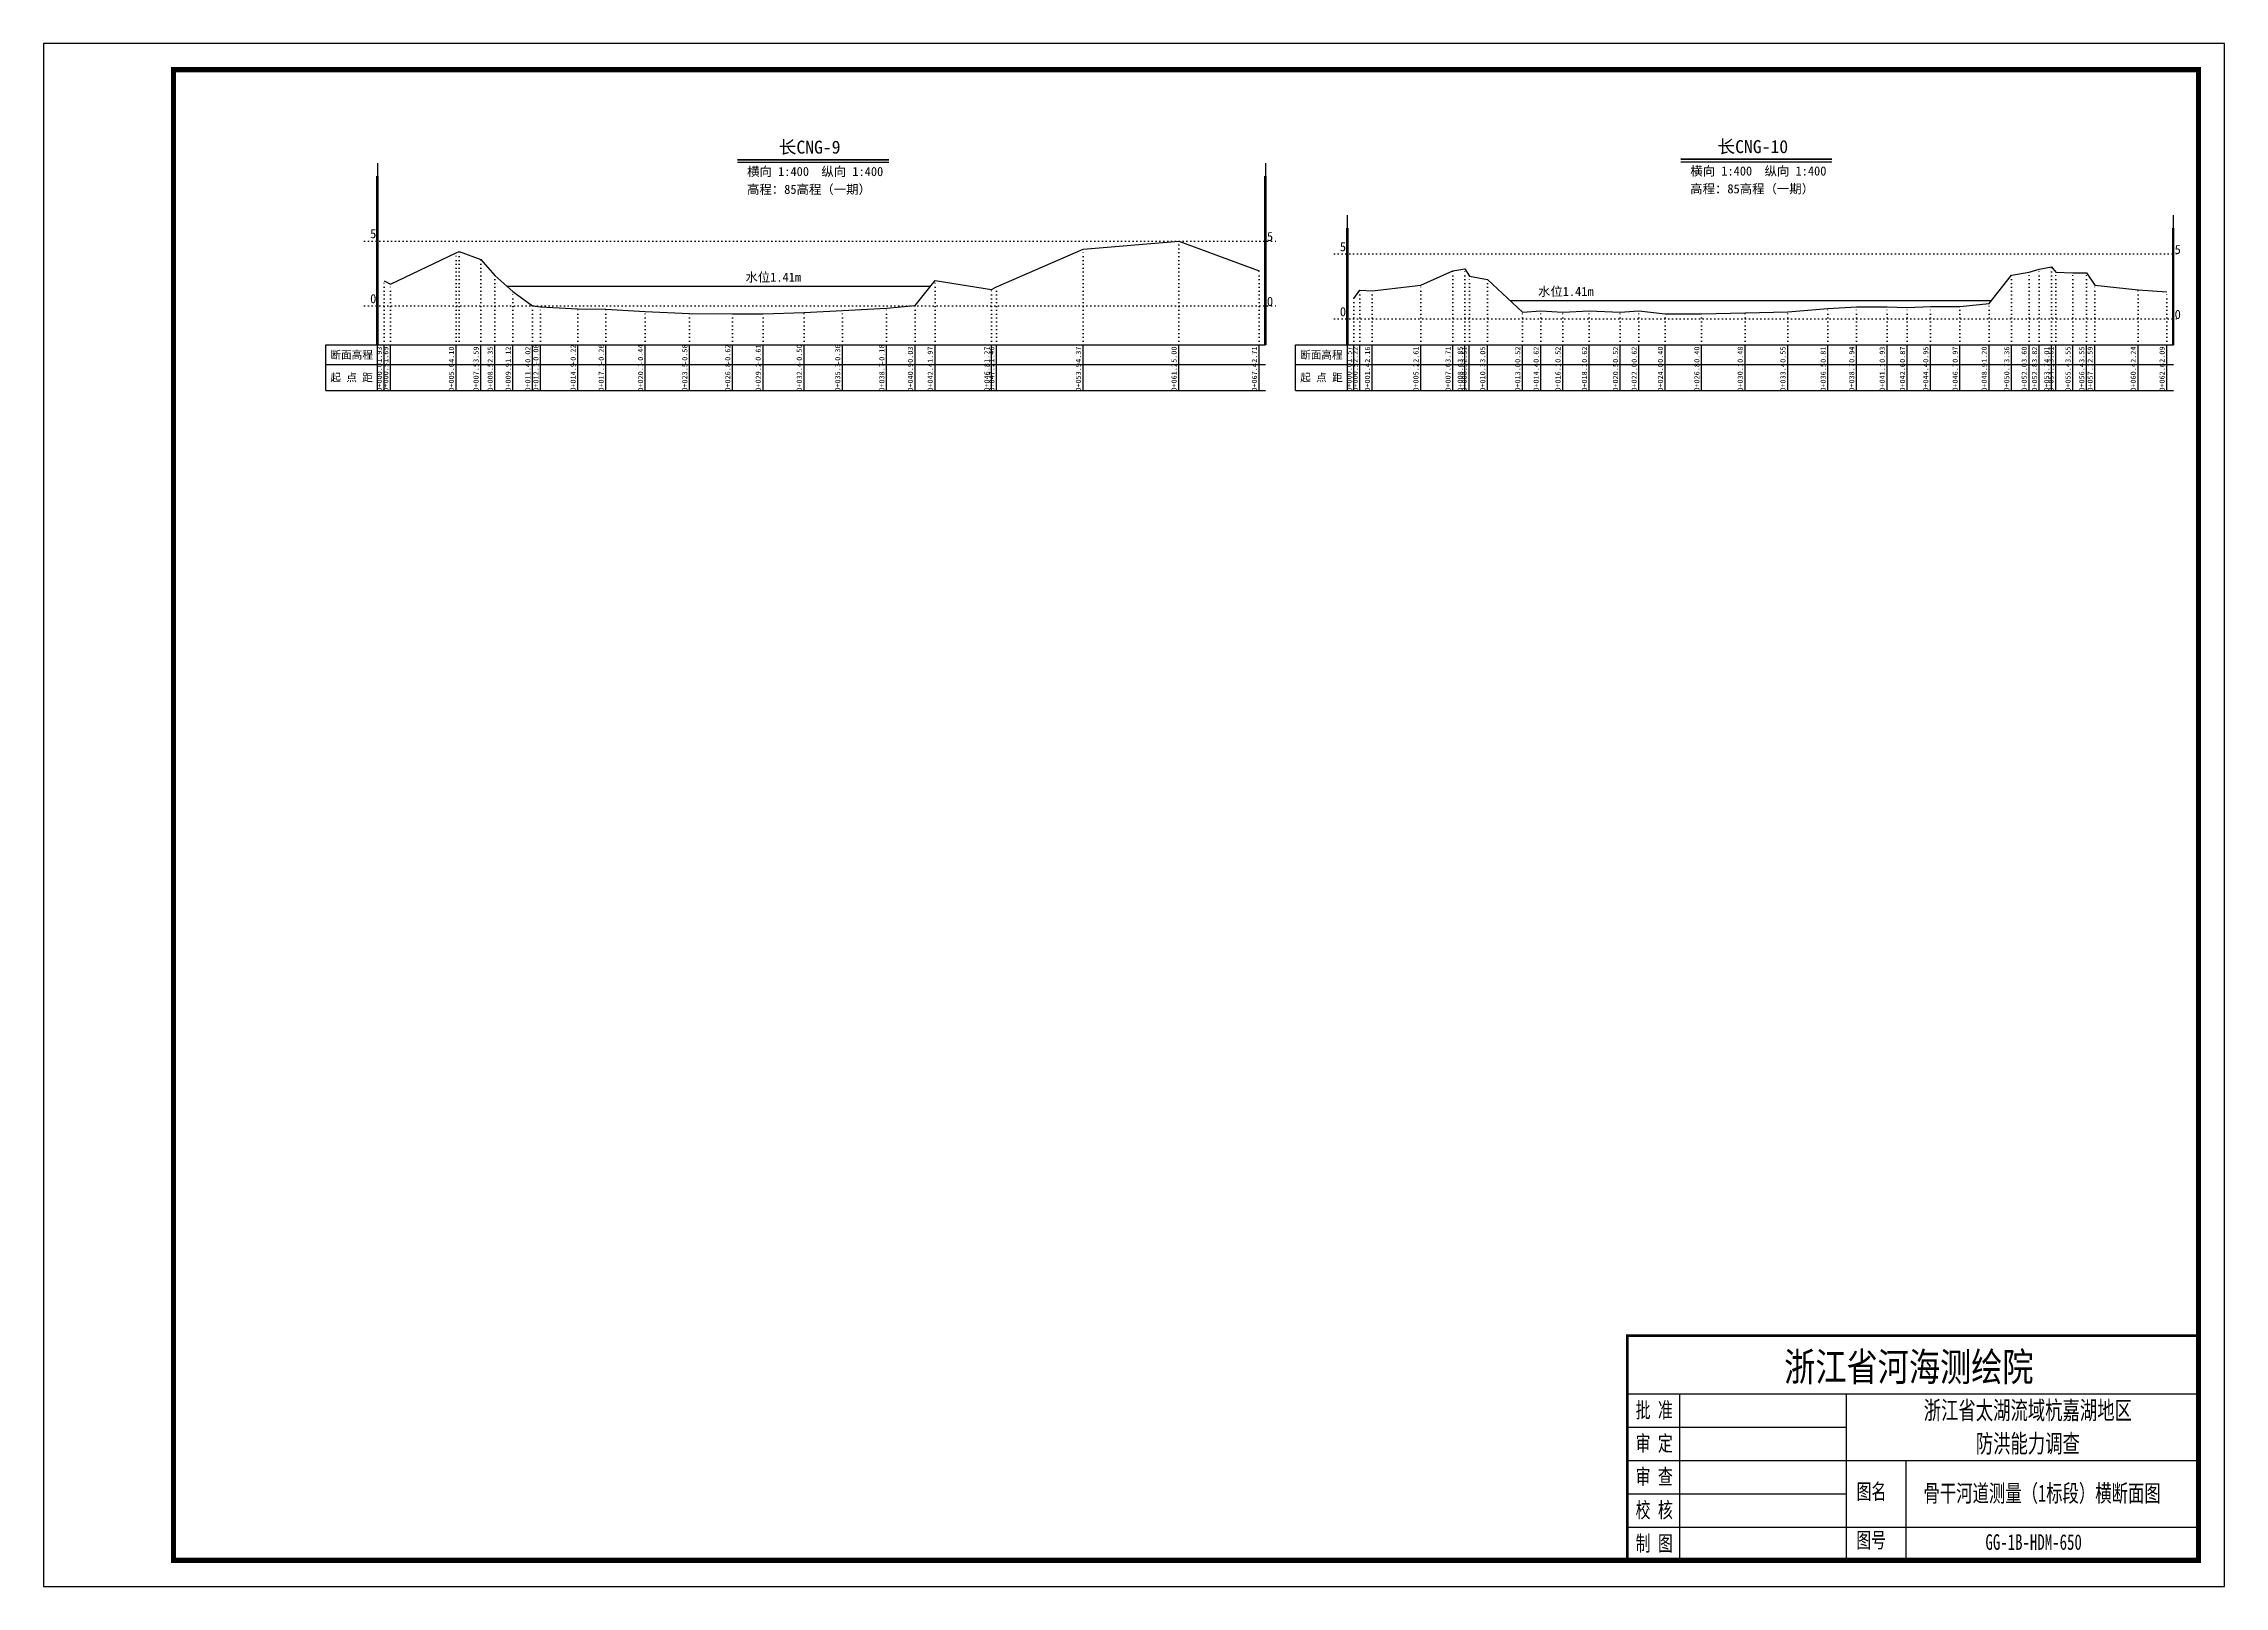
# Model space of a CAD drawing. Header units: millimetres. Extents: x 519117 to 520437, y 3371934 to 3372231.
# Drawn here: x 520017.2 to 520437.2, y 3371934.3 to 3372231.3 of the extents above; entities that cross this region are included whole.
import ezdxf
from ezdxf.enums import TextEntityAlignment as Align

# ---------------------------------------------------------------- set-up
doc = ezdxf.new("R2010")
doc.units = ezdxf.units.MM
doc.header["$LTSCALE"] = 0.4
doc.header["$MEASUREMENT"] = 0
doc.linetypes.add('X4', pattern=[1.6, 0, -1.6])
for name, color, linetype in [('DMX', 1, 'Continuous'), ('TEXT', 7, 'Continuous'), ('zdm1', 5, 'Continuous'), ('ZDMT5', 3, 'Continuous'), ('图框', 7, 'Continuous'), ('断面名称', 5, 'Continuous'), ('比例尺', 3, 'Continuous'), ('水位', 7, 'Continuous')]:
    doc.layers.add(name, color=color, linetype=linetype)
doc.styles.add('HDM', font='仿宋_GB2312.ttf')
doc.styles.add('tk2', font='SimSun.ttf', dxfattribs={"width": 0.8})

msp = doc.modelspace()

# ---------------------------------------------------------------- linework, layer by layer
at = {"lineweight": 100, "const_width": 0.5}
msp.add_lwpolyline([(520432.23, 3371982.56), (520322.23, 3371982.56), (520322.23, 3371939.28), (520432.23, 3371939.28), (520432.23, 3371982.56)], dxfattribs=at)
at = {"layer": 'DMX', "linetype": 'Continuous', "flags": 128}
for points in [[(520082.8, 3372185.6), (520084.03, 3372185), (520096.68, 3372191.03), (520097.25, 3372191.25), (520101.43, 3372189.75), (520104.15, 3372186.65), (520107.6, 3372183.58), (520111.4, 3372180.83), (520112.95, 3372180.58), (520120.13, 3372180.23), (520125.53, 3372180.13), (520133.1, 3372179.68), (520141.63, 3372179.33), (520149.9, 3372179.23), (520155.78, 3372179.25), (520163.68, 3372179.53), (520171.08, 3372179.88), (520179.58, 3372180.33), (520185.08, 3372180.85), (520188.9, 3372185.7), (520199.8, 3372183.95), (520200.75, 3372184.43), (520217.43, 3372191.7), (520235.85, 3372193.28), (520251.33, 3372187.55)], [(520269.57, 3372182.2), (520270.75, 3372183.83), (520273.1, 3372183.68), (520282.45, 3372184.8), (520288.62, 3372187.55), (520290.97, 3372187.9), (520291.82, 3372186.5), (520291.82, 3372186.5), (520295.3, 3372185.9), (520302.05, 3372179.58), (520305.6, 3372179.83), (520309.8, 3372179.58), (520314.9, 3372179.83), (520320.87, 3372179.58), (520324.47, 3372179.83), (520329.52, 3372179.28), (520336.55, 3372179.28), (520344.9, 3372179.48), (520353.12, 3372179.65), (520360.87, 3372180.3), (520366.37, 3372180.63), (520372.25, 3372180.6), (520376.15, 3372180.45), (520380.62, 3372180.65), (520386.3, 3372180.7), (520391.9, 3372181.28), (520396.22, 3372186.68), (520396.22, 3372186.68), (520399.6, 3372187.28), (520401.57, 3372187.83), (520401.57, 3372187.83), (520403.92, 3372188.3), (520404.75, 3372187.3), (520408.02, 3372187.15), (520410.67, 3372187.15), (520412.3, 3372184.75), (520420.6, 3372183.88), (520426.15, 3372183.5)]]:
    msp.add_lwpolyline(points, dxfattribs=at)
at = {"layer": 'TEXT', "color": 0}
for p, q in [((520322.23, 3371971.36, 0), (520432.23, 3371971.36, 0)), ((520332.31, 3371971.36, 0), (520332.31, 3371945.7, 0)), ((520364.39, 3371971.36, 0), (520364.39, 3371945.7, 0)), ((520322.23, 3371964.95, 0), (520364.39, 3371964.95, 0)), ((520322.23, 3371958.53, 0), (520364.39, 3371958.53, 0)), ((520364.39, 3371958.53, 0), (520432.23, 3371958.53, 0)), ((520375.88, 3371958.53, 0), (520375.88, 3371939.28, 0)), ((520322.23, 3371952.11, 0), (520364.39, 3371952.11, 0)), ((520322.23, 3371945.7, 0), (520432.23, 3371945.7, 0)), ((520332.31, 3371945.7, 0), (520332.31, 3371939.28, 0)), ((520364.39, 3371945.7, 0), (520364.39, 3371939.28, 0))]:
    msp.add_line(p, q, dxfattribs=at)
at = {"layer": 'zdm1', "linetype": 'Continuous'}
for p, q in [((520081.43, 3372173.28), (520081.43, 3372205.78)), ((520081.68, 3372173.28), (520081.68, 3372205.78)), ((520252.45, 3372173.28), (520252.45, 3372205.78)), ((520252.7, 3372173.28), (520252.7, 3372205.78)), ((520268.2, 3372173.28), (520268.2, 3372195.78)), ((520268.45, 3372173.28), (520268.45, 3372195.78)), ((520427.27, 3372173.28), (520427.27, 3372195.78)), ((520427.52, 3372173.28), (520427.52, 3372195.78)), ((520071.55, 3372164.53), (520071.55, 3372173.28)), ((520071.55, 3372173.28), (520082.8, 3372173.28)), ((520081.55, 3372164.53), (520081.55, 3372173.28)), ((520082.8, 3372173.28), (520252.58, 3372173.28)), ((520258.32, 3372164.53), (520258.32, 3372173.28)), ((520258.32, 3372173.28), (520269.57, 3372173.28)), ((520268.32, 3372164.53), (520268.32, 3372173.28)), ((520269.57, 3372173.28), (520427.4, 3372173.28)), ((520071.55, 3372169.53), (520252.58, 3372169.53)), ((520258.32, 3372169.53), (520427.4, 3372169.53)), ((520071.55, 3372164.53), (520252.58, 3372164.53)), ((520258.32, 3372164.53), (520427.4, 3372164.53))]:
    msp.add_line(p, q, dxfattribs=at)
at = {"layer": 'zdm1', "linetype": 'X4'}
for p, q in [((520079.05, 3372193.28), (520255.08, 3372193.28)), ((520265.82, 3372190.78), (520428.32, 3372190.78)), ((520079.05, 3372180.78), (520255.08, 3372180.78)), ((520265.82, 3372178.28), (520428.32, 3372178.28))]:
    msp.add_line(p, q, dxfattribs=at)
at = {"layer": 'zdm1', "linetype": 'Continuous', "flags": 128}
for points in [[(520081.55, 3372205.78, 0.25, 0.25, 0), (520081.55, 3372208.28, 0.25, 0.25, 0)], [(520252.58, 3372205.78, 0.25, 0.25, 0), (520252.58, 3372208.28, 0.25, 0.25, 0)], [(520081.55, 3372200.78, 0.25, 0.25, 0), (520081.55, 3372203.28, 0.25, 0.25, 0)], [(520252.58, 3372200.78, 0.25, 0.25, 0), (520252.58, 3372203.28, 0.25, 0.25, 0)], [(520081.55, 3372195.78, 0.25, 0.25, 0), (520081.55, 3372198.28, 0.25, 0.25, 0)], [(520252.58, 3372195.78, 0.25, 0.25, 0), (520252.58, 3372198.28, 0.25, 0.25, 0)], [(520268.32, 3372195.78, 0.25, 0.25, 0), (520268.32, 3372198.28, 0.25, 0.25, 0)], [(520427.4, 3372195.78, 0.25, 0.25, 0), (520427.4, 3372198.28, 0.25, 0.25, 0)], [(520081.55, 3372190.78, 0.25, 0.25, 0), (520081.55, 3372193.28, 0.25, 0.25, 0)], [(520252.58, 3372190.78, 0.25, 0.25, 0), (520252.58, 3372193.28, 0.25, 0.25, 0)], [(520268.32, 3372190.78, 0.25, 0.25, 0), (520268.32, 3372193.28, 0.25, 0.25, 0)], [(520427.4, 3372190.78, 0.25, 0.25, 0), (520427.4, 3372193.28, 0.25, 0.25, 0)], [(520081.55, 3372185.78, 0.25, 0.25, 0), (520081.55, 3372188.28, 0.25, 0.25, 0)], [(520252.58, 3372185.78, 0.25, 0.25, 0), (520252.58, 3372188.28, 0.25, 0.25, 0)], [(520268.32, 3372185.78, 0.25, 0.25, 0), (520268.32, 3372188.28, 0.25, 0.25, 0)], [(520427.4, 3372185.78, 0.25, 0.25, 0), (520427.4, 3372188.28, 0.25, 0.25, 0)], [(520081.55, 3372180.78, 0.25, 0.25, 0), (520081.55, 3372183.28, 0.25, 0.25, 0)], [(520252.58, 3372180.78, 0.25, 0.25, 0), (520252.58, 3372183.28, 0.25, 0.25, 0)], [(520268.32, 3372180.78, 0.25, 0.25, 0), (520268.32, 3372183.28, 0.25, 0.25, 0)], [(520427.4, 3372180.78, 0.25, 0.25, 0), (520427.4, 3372183.28, 0.25, 0.25, 0)], [(520081.55, 3372175.78, 0.25, 0.25, 0), (520081.55, 3372178.28, 0.25, 0.25, 0)], [(520252.58, 3372175.78, 0.25, 0.25, 0), (520252.58, 3372178.28, 0.25, 0.25, 0)], [(520268.32, 3372175.78, 0.25, 0.25, 0), (520268.32, 3372178.28, 0.25, 0.25, 0)], [(520427.4, 3372175.78, 0.25, 0.25, 0), (520427.4, 3372178.28, 0.25, 0.25, 0)]]:
    msp.add_lwpolyline(points, format="xyseb", dxfattribs=at)
at = {"layer": 'ZDMT5', "linetype": 'X4'}
for p, q in [((520235.85, 3372173.28), (520235.85, 3372193.28)), ((520096.68, 3372173.28), (520096.68, 3372191.03)), ((520097.25, 3372173.28), (520097.25, 3372191.25)), ((520101.43, 3372173.28), (520101.43, 3372189.75)), ((520217.43, 3372173.28), (520217.43, 3372191.7)), ((520082.8, 3372173.28), (520082.8, 3372185.6)), ((520084.03, 3372173.28), (520084.03, 3372185)), ((520104.15, 3372173.28), (520104.15, 3372186.65)), ((520188.9, 3372173.28), (520188.9, 3372185.7)), ((520200.75, 3372173.28), (520200.75, 3372184.43)), ((520251.33, 3372173.28), (520251.33, 3372187.55)), ((520282.45, 3372173.28), (520282.45, 3372184.8)), ((520288.62, 3372173.28), (520288.62, 3372187.55)), ((520290.97, 3372173.28), (520290.97, 3372187.9)), ((520291.82, 3372173.28), (520291.82, 3372186.5)), ((520295.3, 3372173.28), (520295.3, 3372185.9)), ((520396.22, 3372173.28), (520396.22, 3372186.68)), ((520399.6, 3372173.28), (520399.6, 3372187.28)), ((520401.57, 3372173.28), (520401.57, 3372187.83)), ((520403.92, 3372173.28), (520403.92, 3372188.3)), ((520404.75, 3372173.28), (520404.75, 3372187.3)), ((520408.02, 3372173.28), (520408.02, 3372187.15)), ((520410.67, 3372173.28), (520410.67, 3372187.15)), ((520412.3, 3372173.28), (520412.3, 3372184.75)), ((520107.6, 3372173.28), (520107.6, 3372183.58)), ((520111.4, 3372173.28), (520111.4, 3372180.83)), ((520112.95, 3372173.28), (520112.95, 3372180.58)), ((520120.13, 3372173.28), (520120.13, 3372180.23)), ((520125.53, 3372173.28), (520125.53, 3372180.13)), ((520179.58, 3372173.28), (520179.58, 3372180.33)), ((520185.08, 3372173.28), (520185.08, 3372180.85)), ((520199.8, 3372173.28), (520199.8, 3372183.95)), ((520269.57, 3372173.28), (520269.57, 3372182.2)), ((520270.75, 3372173.28), (520270.75, 3372183.83)), ((520273.1, 3372173.28), (520273.1, 3372183.68)), ((520360.87, 3372173.28), (520360.87, 3372180.3)), ((520366.37, 3372173.28), (520366.37, 3372180.63)), ((520372.25, 3372173.28), (520372.25, 3372180.6)), ((520376.15, 3372173.28), (520376.15, 3372180.45)), ((520380.62, 3372173.28), (520380.62, 3372180.65)), ((520386.3, 3372173.28), (520386.3, 3372180.7)), ((520391.9, 3372173.28), (520391.9, 3372181.28)), ((520420.6, 3372173.28), (520420.6, 3372183.88)), ((520426.15, 3372173.28), (520426.15, 3372183.5)), ((520133.1, 3372173.28), (520133.1, 3372179.68)), ((520141.63, 3372173.28), (520141.63, 3372179.33)), ((520149.9, 3372173.28), (520149.9, 3372179.23)), ((520155.78, 3372173.28), (520155.78, 3372179.25)), ((520163.68, 3372173.28), (520163.68, 3372179.53)), ((520171.08, 3372173.28), (520171.08, 3372179.88)), ((520302.05, 3372173.28), (520302.05, 3372179.58)), ((520305.6, 3372173.28), (520305.6, 3372179.83)), ((520309.8, 3372173.28), (520309.8, 3372179.58)), ((520314.9, 3372173.28), (520314.9, 3372179.83)), ((520320.87, 3372173.28), (520320.87, 3372179.58)), ((520324.47, 3372173.28), (520324.47, 3372179.83)), ((520329.52, 3372173.28), (520329.52, 3372179.28)), ((520336.55, 3372173.28), (520336.55, 3372179.28)), ((520344.9, 3372173.28), (520344.9, 3372179.48)), ((520353.12, 3372173.28), (520353.12, 3372179.65))]:
    msp.add_line(p, q, dxfattribs=at)
at = {"layer": 'ZDMT5', "linetype": 'Continuous'}
for p, q in [((520082.8, 3372164.53), (520082.8, 3372173.28)), ((520084.03, 3372164.53), (520084.03, 3372173.28)), ((520096.68, 3372164.53), (520096.68, 3372173.28)), ((520101.43, 3372164.53), (520101.43, 3372173.28)), ((520104.15, 3372164.53), (520104.15, 3372173.28)), ((520107.6, 3372164.53), (520107.6, 3372173.28)), ((520111.4, 3372164.53), (520111.4, 3372173.28)), ((520112.95, 3372164.53), (520112.95, 3372173.28)), ((520120.13, 3372164.53), (520120.13, 3372173.28)), ((520125.53, 3372164.53), (520125.53, 3372173.28)), ((520133.1, 3372164.53), (520133.1, 3372173.28)), ((520141.63, 3372164.53), (520141.63, 3372173.28)), ((520149.9, 3372164.53), (520149.9, 3372173.28)), ((520155.78, 3372164.53), (520155.78, 3372173.28)), ((520163.68, 3372164.53), (520163.68, 3372173.28)), ((520171.08, 3372164.53), (520171.08, 3372173.28)), ((520179.58, 3372164.53), (520179.58, 3372173.28)), ((520185.08, 3372164.53), (520185.08, 3372173.28)), ((520188.9, 3372164.53), (520188.9, 3372173.28)), ((520199.8, 3372164.53), (520199.8, 3372173.28)), ((520200.75, 3372164.53), (520200.75, 3372173.28)), ((520217.43, 3372164.53), (520217.43, 3372173.28)), ((520235.85, 3372164.53), (520235.85, 3372173.28)), ((520251.33, 3372164.53), (520251.33, 3372173.28)), ((520269.57, 3372164.53), (520269.57, 3372173.28)), ((520270.75, 3372164.53), (520270.75, 3372173.28)), ((520273.1, 3372164.53), (520273.1, 3372173.28)), ((520282.45, 3372164.53), (520282.45, 3372173.28)), ((520288.62, 3372164.53), (520288.62, 3372173.28)), ((520290.97, 3372164.53), (520290.97, 3372173.28)), ((520291.75, 3372164.53), (520291.75, 3372173.28)), ((520295.3, 3372164.53), (520295.3, 3372173.28)), ((520302.05, 3372164.53), (520302.05, 3372173.28)), ((520305.6, 3372164.53), (520305.6, 3372173.28)), ((520309.8, 3372164.53), (520309.8, 3372173.28)), ((520314.9, 3372164.53), (520314.9, 3372173.28)), ((520320.87, 3372164.53), (520320.87, 3372173.28)), ((520324.47, 3372164.53), (520324.47, 3372173.28)), ((520329.52, 3372164.53), (520329.52, 3372173.28)), ((520336.55, 3372164.53), (520336.55, 3372173.28)), ((520344.9, 3372164.53), (520344.9, 3372173.28)), ((520353.12, 3372164.53), (520353.12, 3372173.28)), ((520360.87, 3372164.53), (520360.87, 3372173.28)), ((520366.37, 3372164.53), (520366.37, 3372173.28)), ((520372.25, 3372164.53), (520372.25, 3372173.28)), ((520376.15, 3372164.53), (520376.15, 3372173.28)), ((520380.62, 3372164.53), (520380.62, 3372173.28)), ((520386.3, 3372164.53), (520386.3, 3372173.28)), ((520391.9, 3372164.53), (520391.9, 3372173.28)), ((520396.22, 3372164.53), (520396.22, 3372173.28)), ((520399.6, 3372164.53), (520399.6, 3372173.28)), ((520401.57, 3372164.53), (520401.57, 3372173.28)), ((520403.92, 3372164.53), (520403.92, 3372173.28)), ((520404.75, 3372164.53), (520404.75, 3372173.28)), ((520408.02, 3372164.53), (520408.02, 3372173.28)), ((520410.67, 3372164.53), (520410.67, 3372173.28)), ((520412.3, 3372164.53), (520412.3, 3372173.28)), ((520420.6, 3372164.53), (520420.6, 3372173.28)), ((520426.15, 3372164.53), (520426.15, 3372173.28))]:
    msp.add_line(p, q, dxfattribs=at)
at = {"layer": '图框', "flags": 128}
msp.add_lwpolyline([(520017.23, 3371934.28), (520437.23, 3371934.28), (520437.23, 3372231.28), (520017.23, 3372231.28)], close=True, dxfattribs=at)
at = {"layer": '图框', "const_width": 1, "flags": 128}
msp.add_lwpolyline([(520042.23, 3371939.28), (520432.23, 3371939.28), (520432.23, 3372226.28), (520042.23, 3372226.28)], close=True, dxfattribs=at)
at = {"layer": '比例尺', "color": 3, "linetype": 'Continuous', "lineweight": 40}
for p, q in [((520150.86, 3372208.93), (520179.98, 3372208.93)), ((520332.51, 3372209.03), (520361.63, 3372209.03))]:
    msp.add_line(p, q, dxfattribs=at)
at = {"layer": '比例尺', "color": 3, "linetype": 'Continuous'}
for p, q in [((520150.86, 3372208.43), (520179.98, 3372208.43)), ((520332.51, 3372208.53), (520361.63, 3372208.53))]:
    msp.add_line(p, q, dxfattribs=at)
at = {"layer": '水位', "color": 6, "linetype": 'Continuous'}
msp.add_line((520299.67, 3372181.8), (520392.32, 3372181.8), dxfattribs=at)
at = {"layer": '水位', "color": 6, "linetype": 'Continuous', "flags": 128}
msp.add_lwpolyline([(520106.5, 3372184.56), (520188, 3372184.56)], dxfattribs=at)

# ---------------------------------------------------------------- texts
at = {"layer": 'TEXT', "color": 7, "ltscale": 8, "style": 'tk2'}
for tag, p, s, height, width in [('浙江省河海测绘院', (520352.45, 3371973.79, 0), '（单位名称）', 5.5, 0.8), ('批 准', (520323.84, 3371966.73, 0), '批准', 3, 0.7), ('审 定', (520323.84, 3371960.32, 0), '审定', 3, 0.7), ('审 查', (520323.84, 3371953.9, 0), '审 查', 3, 0.7), ('图名', (520366.38, 3371951.03, 0), '审查', 3, 0.7), ('校 核', (520323.84, 3371947.48, 0), '校 核', 3, 0.7), ('图号', (520366.33, 3371941.7, 0), '图号', 3, 0.7), ('制 图', (520323.84, 3371941.07, 0), '制 图', 3, 0.7)]:
    msp.add_attdef(tag, p, s, height=height, dxfattribs=dict(at, width=width))
at = {"layer": 'TEXT', "color": 0, "style": 'tk2', "width": 0.7}
for tag, text, height, p in [('浙江省太湖流域杭嘉湖地区', '浙江省太湖流域杭嘉湖地区', 3.5, (520399.37, 3371968.18, -206.67)), ('防洪能力调查', '防洪能力调查', 3.5, (520399.37, 3371961.78, -206.67)), ('骨干河道测量（1标段）横断面图', '骨干河道测量（1标段）横断面图', 3.3, (520402.12, 3371952.21, -206.67)), ('GG-1B-HDM-650', 'GG-1B-HDM-001', 3, (520400.49, 3371942.81, -206.67))]:
    msp.add_attdef(tag, text=text, height=height, dxfattribs=at).set_placement(p, align=Align.MIDDLE_CENTER)
at = {"layer": 'zdm1', "linetype": 'Continuous', "style": 'HDM'}
for s, p in [('5', (520081.3, 3372193.28)), ('5', (520268.07, 3372190.78)), ('0', (520081.3, 3372180.78)), ('0', (520268.07, 3372178.28))]:
    msp.add_text(s, height=1.75, dxfattribs=at).set_placement(p, align=Align.BOTTOM_RIGHT)
for s, p in [('5', (520252.83, 3372193.28)), ('5', (520427.65, 3372190.78)), ('0', (520252.83, 3372180.78)), ('0', (520427.65, 3372178.28))]:
    msp.add_text(s, height=1.75, dxfattribs=at).set_placement(p)
for s, p in [('断面高程', (520076.55, 3372171.4)), ('断面高程', (520263.32, 3372171.4)), ('起 点 距', (520076.55, 3372167.03)), ('起 点 距', (520263.32, 3372167.03))]:
    msp.add_text(s, height=1.5, dxfattribs=at).set_placement(p, align=Align.MIDDLE)
at = {"layer": 'ZDMT5', "linetype": 'Continuous', "style": 'HDM'}
for s, p in [('1.93', (520082.68, 3372171.4)), ('1.69', (520083.9, 3372171.4)), ('4.10', (520096.55, 3372171.4)), ('3.59', (520101.3, 3372171.4)), ('2.35', (520104.03, 3372171.4)), ('1.12', (520107.48, 3372171.4)), ('0.02', (520111.28, 3372171.4)), ('-0.08', (520112.83, 3372171.4)), ('-0.22', (520120, 3372171.4)), ('-0.26', (520125.4, 3372171.4)), ('-0.44', (520132.98, 3372171.4)), ('-0.58', (520141.5, 3372171.4)), ('-0.62', (520149.78, 3372171.4)), ('-0.61', (520155.65, 3372171.4)), ('-0.50', (520163.55, 3372171.4)), ('-0.36', (520170.95, 3372171.4)), ('-0.18', (520179.45, 3372171.4)), ('0.03', (520184.95, 3372171.4)), ('1.97', (520188.78, 3372171.4)), ('1.27', (520199.68, 3372171.4)), ('1.46', (520200.63, 3372171.4)), ('4.37', (520217.3, 3372171.4)), ('5.00', (520235.73, 3372171.4)), ('2.71', (520251.2, 3372171.4)), ('1.57', (520269.45, 3372171.4)), ('2.22', (520270.62, 3372171.4)), ('2.16', (520272.97, 3372171.4)), ('2.61', (520282.32, 3372171.4)), ('3.71', (520288.5, 3372171.4)), ('3.85', (520290.85, 3372171.4)), ('2.51', (520291.62, 3372171.4)), ('3.05', (520295.17, 3372171.4)), ('0.52', (520301.92, 3372171.4)), ('0.62', (520305.47, 3372171.4)), ('0.52', (520309.67, 3372171.4)), ('0.62', (520314.77, 3372171.4)), ('0.52', (520320.75, 3372171.4)), ('0.62', (520324.35, 3372171.4)), ('0.40', (520329.4, 3372171.4)), ('0.40', (520336.42, 3372171.4)), ('0.48', (520344.77, 3372171.4)), ('0.55', (520353, 3372171.4)), ('0.81', (520360.75, 3372171.4)), ('0.94', (520366.25, 3372171.4)), ('0.93', (520372.12, 3372171.4)), ('0.87', (520376.02, 3372171.4)), ('0.95', (520380.5, 3372171.4)), ('0.97', (520386.17, 3372171.4)), ('1.20', (520391.77, 3372171.4)), ('3.36', (520396.1, 3372171.4)), ('3.60', (520399.47, 3372171.4)), ('3.82', (520401.45, 3372171.4)), ('4.01', (520403.8, 3372171.4)), ('3.61', (520404.62, 3372171.4)), ('3.55', (520407.9, 3372171.4)), ('3.55', (520410.55, 3372171.4)), ('2.59', (520412.17, 3372171.4)), ('2.24', (520420.47, 3372171.4)), ('2.09', (520426.02, 3372171.4)), ('0+000.0', (520082.68, 3372167.03)), ('0+000.5', (520083.9, 3372167.03)), ('0+005.6', (520096.55, 3372167.03)), ('0+007.5', (520101.3, 3372167.03)), ('0+008.5', (520104.03, 3372167.03)), ('0+009.9', (520107.48, 3372167.03)), ('0+011.4', (520111.28, 3372167.03)), ('0+012.1', (520112.83, 3372167.03)), ('0+014.9', (520120, 3372167.03)), ('0+017.1', (520125.4, 3372167.03)), ('0+020.1', (520132.98, 3372167.03)), ('0+023.5', (520141.5, 3372167.03)), ('0+026.8', (520149.78, 3372167.03)), ('0+029.2', (520155.65, 3372167.03)), ('0+032.4', (520163.55, 3372167.03)), ('0+035.3', (520170.95, 3372167.03)), ('0+038.7', (520179.45, 3372167.03)), ('0+040.9', (520184.95, 3372167.03)), ('0+042.4', (520188.78, 3372167.03)), ('0+046.8', (520199.68, 3372167.03)), ('0+047.2', (520200.63, 3372167.03)), ('0+053.9', (520217.3, 3372167.03)), ('0+061.2', (520235.73, 3372167.03)), ('0+067.4', (520251.2, 3372167.03)), ('0+000.0', (520269.45, 3372167.03)), ('0+000.5', (520270.62, 3372167.03)), ('0+001.4', (520272.97, 3372167.03)), ('0+005.2', (520282.32, 3372167.03)), ('0+007.6', (520288.5, 3372167.03)), ('0+008.6', (520290.85, 3372167.03)), ('0+008.9', (520291.62, 3372167.03)), ('0+010.3', (520295.17, 3372167.03)), ('0+013.0', (520301.92, 3372167.03)), ('0+014.4', (520305.47, 3372167.03)), ('0+016.1', (520309.67, 3372167.03)), ('0+018.1', (520314.77, 3372167.03)), ('0+020.5', (520320.75, 3372167.03)), ('0+022.0', (520324.35, 3372167.03)), ('0+024.0', (520329.4, 3372167.03)), ('0+026.8', (520336.42, 3372167.03)), ('0+030.1', (520344.77, 3372167.03)), ('0+033.4', (520353, 3372167.03)), ('0+036.5', (520360.75, 3372167.03)), ('0+038.7', (520366.25, 3372167.03)), ('0+041.1', (520372.12, 3372167.03)), ('0+042.6', (520376.02, 3372167.03)), ('0+044.4', (520380.5, 3372167.03)), ('0+046.7', (520386.17, 3372167.03)), ('0+048.9', (520391.77, 3372167.03)), ('0+050.7', (520396.1, 3372167.03)), ('0+052.0', (520399.47, 3372167.03)), ('0+052.8', (520401.45, 3372167.03)), ('0+053.7', (520403.8, 3372167.03)), ('0+054.1', (520404.62, 3372167.03)), ('0+055.4', (520407.9, 3372167.03)), ('0+056.4', (520410.55, 3372167.03)), ('0+057.1', (520412.17, 3372167.03)), ('0+060.4', (520420.47, 3372167.03)), ('0+062.6', (520426.02, 3372167.03))]:
    msp.add_text(s, height=1, rotation=90, dxfattribs=at).set_placement(p, align=Align.BOTTOM_CENTER)
at = {"layer": '断面名称', "color": 5, "linetype": 'Continuous', "style": 'HDM'}
for s, p in [('长CNG-9', (520164.75, 3372211.4)), ('长CNG-10', (520346.4, 3372211.5))]:
    msp.add_text(s, height=2.5, dxfattribs=at).set_placement(p, align=Align.MIDDLE)
at = {"layer": '比例尺', "color": 3, "linetype": 'Continuous', "style": 'HDM'}
for s, p in [('横向 1:400  纵向 1:400', (520178.93, 3372205.26)), ('横向 1:400  纵向 1:400', (520360.58, 3372205.36)), ('高程：85高程（一期）', (520176.56, 3372201.83)), ('高程：85高程（一期）', (520358.21, 3372201.93))]:
    msp.add_text(s, height=1.75, dxfattribs=at).set_placement(p, align=Align.BOTTOM_RIGHT)
at = {"layer": '水位', "color": 6, "linetype": 'Continuous', "style": 'HDM'}
for p in [(520157.75, 3372186.36), (520310.39, 3372183.61)]:
    msp.add_text('水位1.41m', height=1.75, dxfattribs=at).set_placement(p, align=Align.MIDDLE)

doc.saveas('drawing.dxf')
